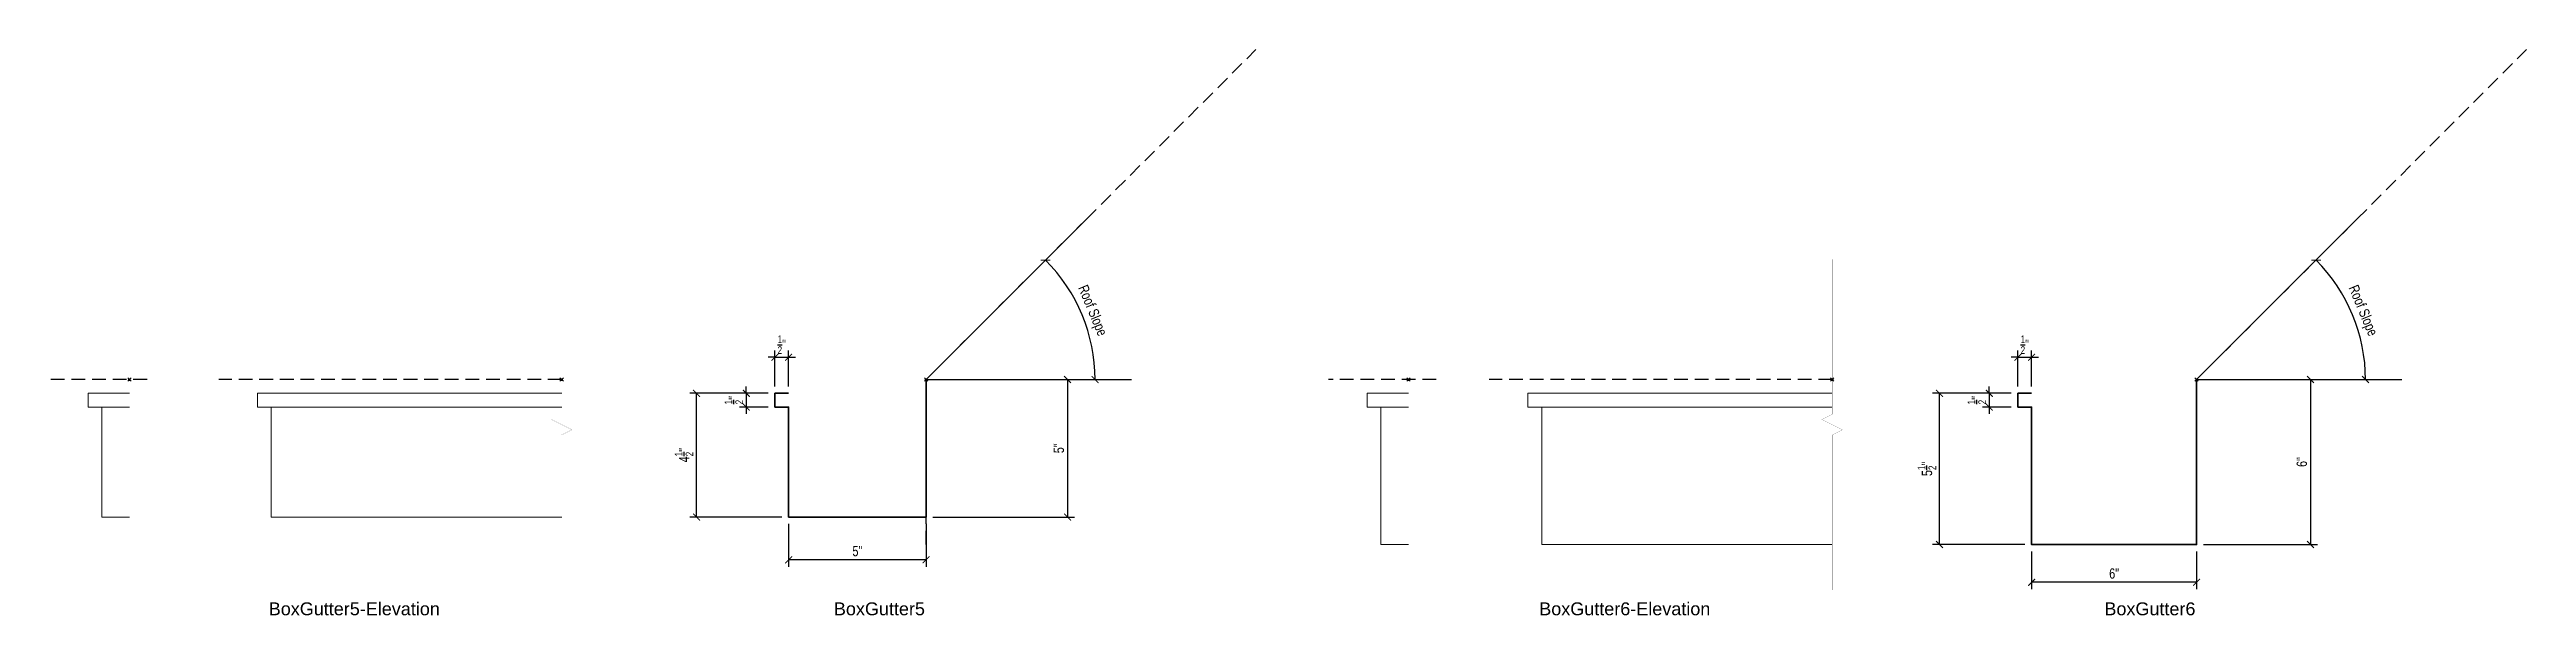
# Model space of a CAD drawing. Header units: inches. Extents: x 1550 to 1938, y 1113 to 1725.
# Drawn here: x 1611.2 to 1701.3, y 1555.3 to 1575.8 of the extents above; entities that cross this region are included whole.
import ezdxf
from ezdxf.enums import TextEntityAlignment as Align

# ---------------------------------------------------------------- set-up
doc = ezdxf.new("R2010")
doc.units = ezdxf.units.IN
doc.header["$LTSCALE"] = 4
doc.header["$MEASUREMENT"] = 0
doc.header["$PDMODE"] = 99
doc.header["$PDSIZE"] = 0.0625
doc.linetypes.add('HIDDEN2', pattern=[0.1875, 0.125, -0.0625])
doc.layers.get('Defpoints').update_dxf_attribs({"color": 121})
for name, color, linetype, lineweight in [('A-Anno-Dims', 211, 'Continuous', 25), ('A-Anno-Symb', 131, 'Continuous', 25), ('G-Anno-Ttlb', 213, 'Continuous', 50), ('SubStrate', 81, 'HIDDEN2', 25), ('Thin', 150, 'Continuous', 18), ('Wide', 212, 'Continuous', 35)]:
    doc.layers.add(name, color=color, linetype=linetype, lineweight=lineweight)
doc.layers.add('G-Anno-Nplt', color=140, linetype='Continuous', lineweight=18, plot=False)
doc.styles.add('Arch-Dim', font='arial.ttf', dxfattribs={"width": 0.75})
doc.styles.add('RomanS', font='romans.shx')
doc.dimstyles.new('Aec-Arch-I-3', dxfattribs={"dimscale": 4, "dimtxt": 0.09375, "dimasz": 0.0625, "dimexe": 0.0625, "dimexo": 0.0625, "dimgap": 0.03125, "dimtad": 1, "dimdec": 4, "dimzin": 3, "dimdsep": 46, "dimlunit": 4, "dimtxsty": 'Arch-Dim', "dimblk": 'ARCHTICK', "dimcen": 0.09375, "dimclrd": 8, "dimclre": 8, "dimazin": 2, "dimtfac": 0.75, "dimtdec": 4, "dimtix": 1, "dimtmove": 1, "dimatfit": 2, "dimldrblk": 'OPEN90', "dimfxl": 1, "dimtolj": 1, "dimtzin": 0, "dimarcsym": 0})

msp = doc.modelspace()

# ---------------------------------------------------------------- blocks, each defined once
blk = doc.blocks.new('Anno_Title_T2')
at = {"color": 0, "linetype": 'ByBlock', "lineweight": -2, "style": 'RomanS'}
blk.add_attdef('TITLE', (0, 0.5), '', height=1.25, dxfattribs=at)
blk.add_attdef('SCALE', text='', height=0.75, dxfattribs=at).set_placement((0, -0.5), align=Align.TOP_LEFT)
blk = doc.blocks.new('_ArchTick')
at = {"color": 0, "linetype": 'ByBlock', "const_width": 0.15}
blk.add_lwpolyline([(-0.5, -0.5), (0.5, 0.5)], dxfattribs=at)
blk = doc.blocks.new('*D194')
at = {"layer": 'A-Anno-Dims', "color": 8, "lineweight": -2, "transparency": 16777216}
blk.add_arc((1643.07, 1563.839), 6.145, 360, 45, dxfattribs=at)
at = {"layer": 'Defpoints', "color": 0, "transparency": 16777216}
for p in [(1655.07, 1575.839), (1649.006, 1565.43), (1643.07, 1563.839), (1643.07, 1563.839), (1650.542, 1563.839)]:
    blk.add_point(p, dxfattribs=at)
at = {"layer": 'A-Anno-Dims', "color": 8, "lineweight": -2, "transparency": 16777216, "xscale": 0.25, "yscale": 0.25, "zscale": 0.25}
for p, rotation in [((1647.416, 1568.185), 135.0000000000004), ((1649.216, 1563.839), 269.9999999999998)]:
    blk.add_blockref('_ArchTick', p, dxfattribs=dict(at, rotation=rotation))
at = {"layer": 'A-Anno-Dims', "color": 0, "transparency": 16777216, "insert": (1649.088, 1566.332), "char_height": 0.375, "attachment_point": 5, "rotation": 292.5, "style": 'Arch-Dim'}
blk.add_mtext('\\A1;Roof Slope', dxfattribs=at)
blk = doc.blocks.new('_Open90')
at = {"color": 0, "linetype": 'ByBlock', "lineweight": -2}
for p, q in [((0, 0), (-1, 0)), ((-0.5, 0.5), (0, 0)), ((0, 0), (-0.5, -0.5))]:
    blk.add_line(p, q, dxfattribs=at)
blk = doc.blocks.new('*D195')
at = {"layer": 'A-Anno-Dims', "color": 8, "lineweight": -2, "transparency": 16777216}
blk.add_arc((1689.287, 1563.839), 6.145, 360, 45, dxfattribs=at)
at = {"layer": 'Defpoints', "color": 0, "transparency": 16777216}
for p in [(1701.287, 1575.839), (1695.223, 1565.43), (1689.287, 1563.839), (1689.287, 1563.839), (1696.758, 1563.839)]:
    blk.add_point(p, dxfattribs=at)
at = {"layer": 'A-Anno-Dims', "color": 8, "lineweight": -2, "transparency": 16777216, "xscale": 0.25, "yscale": 0.25, "zscale": 0.25}
for p, rotation in [((1693.632, 1568.185), 135.0000000000004), ((1695.432, 1563.839), 269.9999999999998)]:
    blk.add_blockref('_ArchTick', p, dxfattribs=dict(at, rotation=rotation))
at = {"layer": 'A-Anno-Dims', "color": 0, "transparency": 16777216, "insert": (1695.304, 1566.332), "char_height": 0.375, "attachment_point": 5, "rotation": 292.5, "style": 'Arch-Dim'}
blk.add_mtext('\\A1;Roof Slope', dxfattribs=at)
blk = doc.blocks.new('*D203')
at = {"layer": 'A-Anno-Dims', "color": 8, "lineweight": -2, "transparency": 16777216}
for p, q in [((1638.07, 1558.589), (1638.07, 1557.032)), ((1643.07, 1558.589), (1643.07, 1557.032)), ((1643.07, 1557.282), (1638.07, 1557.282))]:
    blk.add_line(p, q, dxfattribs=at)
at = {"layer": 'Defpoints', "color": 0, "transparency": 16777216}
for p in [(1638.07, 1558.839), (1643.07, 1558.839), (1638.07, 1557.282)]:
    blk.add_point(p, dxfattribs=at)
at = {"layer": 'A-Anno-Dims', "color": 8, "lineweight": -2, "transparency": 16777216, "xscale": 0.25, "yscale": 0.25, "zscale": 0.25, "rotation": 180}
blk.add_blockref('_ArchTick', (1638.07, 1557.282), dxfattribs=at)
at = {"layer": 'A-Anno-Dims', "color": 8, "lineweight": -2, "transparency": 16777216, "xscale": 0.25, "yscale": 0.25, "zscale": 0.25}
blk.add_blockref('_ArchTick', (1643.07, 1557.282), dxfattribs=at)
at = {"layer": 'A-Anno-Dims', "color": 0, "transparency": 16777216, "insert": (1640.57, 1557.598), "char_height": 0.375, "attachment_point": 5, "style": 'Arch-Dim'}
blk.add_mtext('\\A1;5"', dxfattribs=at)
blk = doc.blocks.new('*D204')
at = {"layer": 'A-Anno-Dims', "color": 8, "lineweight": -2, "transparency": 16777216}
for p, q in [((1643.32, 1563.839), (1648.466, 1563.839)), ((1648.216, 1563.839), (1648.216, 1558.839)), ((1643.32, 1558.839), (1648.466, 1558.839))]:
    blk.add_line(p, q, dxfattribs=at)
at = {"layer": 'Defpoints', "color": 0, "transparency": 16777216}
for p in [(1643.07, 1563.839), (1643.07, 1558.839), (1648.216, 1558.839)]:
    blk.add_point(p, dxfattribs=at)
at = {"layer": 'A-Anno-Dims', "color": 8, "lineweight": -2, "transparency": 16777216, "xscale": 0.25, "yscale": 0.25, "zscale": 0.25}
for p, rotation in [((1648.216, 1563.839), 90), ((1648.216, 1558.839), 270)]:
    blk.add_blockref('_ArchTick', p, dxfattribs=dict(at, rotation=rotation))
at = {"layer": 'A-Anno-Dims', "color": 0, "transparency": 16777216, "insert": (1647.9, 1561.339), "char_height": 0.375, "attachment_point": 5, "rotation": 90, "style": 'Arch-Dim'}
blk.add_mtext('\\A1;5"', dxfattribs=at)
blk = doc.blocks.new('*D205')
at = {"layer": 'A-Anno-Dims', "color": 8, "lineweight": -2, "transparency": 16777216}
for p, q in [((1637.32, 1563.339), (1634.47, 1563.339)), ((1634.72, 1558.839), (1634.72, 1563.339)), ((1637.82, 1558.839), (1634.47, 1558.839))]:
    blk.add_line(p, q, dxfattribs=at)
at = {"layer": 'Defpoints', "color": 0, "transparency": 16777216}
for p in [(1634.72, 1563.339), (1637.57, 1563.339), (1638.07, 1558.839)]:
    blk.add_point(p, dxfattribs=at)
at = {"layer": 'A-Anno-Dims', "color": 8, "lineweight": -2, "transparency": 16777216, "xscale": 0.25, "yscale": 0.25, "zscale": 0.25}
for p, rotation in [((1634.72, 1563.339), 90), ((1634.72, 1558.839), 270)]:
    blk.add_blockref('_ArchTick', p, dxfattribs=dict(at, rotation=rotation))
at = {"layer": 'A-Anno-Dims', "color": 0, "transparency": 16777216, "insert": (1634.265, 1561.089), "char_height": 0.375, "attachment_point": 5, "rotation": 90, "style": 'Arch-Dim'}
blk.add_mtext('\\A1;4{\\H0.750000x;\\S1/2;}"', dxfattribs=at)
blk = doc.blocks.new('*D206')
at = {"layer": 'A-Anno-Dims', "color": 8, "lineweight": -2, "transparency": 16777216}
for p, q in [((1637.57, 1564.651), (1637.32, 1564.651)), ((1637.57, 1563.589), (1637.57, 1564.901)), ((1637.57, 1564.651), (1638.07, 1564.651)), ((1638.07, 1563.589), (1638.07, 1564.901)), ((1638.07, 1564.651), (1638.32, 1564.651))]:
    blk.add_line(p, q, dxfattribs=at)
at = {"layer": 'Defpoints', "color": 0, "transparency": 16777216}
for p in [(1638.07, 1564.651), (1637.57, 1563.339), (1638.07, 1563.339)]:
    blk.add_point(p, dxfattribs=at)
at = {"layer": 'A-Anno-Dims', "color": 8, "lineweight": -2, "transparency": 16777216, "xscale": 0.25, "yscale": 0.25, "zscale": 0.25}
blk.add_blockref('_ArchTick', (1637.57, 1564.651), dxfattribs=at)
at = {"layer": 'A-Anno-Dims', "color": 8, "lineweight": -2, "transparency": 16777216, "xscale": 0.25, "yscale": 0.25, "zscale": 0.25, "rotation": 180}
blk.add_blockref('_ArchTick', (1638.07, 1564.651), dxfattribs=at)
at = {"layer": 'A-Anno-Dims', "color": 0, "transparency": 16777216, "insert": (1637.82, 1565.106), "char_height": 0.375, "attachment_point": 5, "style": 'Arch-Dim'}
blk.add_mtext('\\A1;{\\H0.750000x;\\S1/2;}"', dxfattribs=at)
blk = doc.blocks.new('*D207')
at = {"layer": 'A-Anno-Dims', "color": 8, "lineweight": -2, "transparency": 16777216}
for p, q in [((1637.32, 1563.339), (1636.28, 1563.339)), ((1636.53, 1563.339), (1636.53, 1563.589)), ((1636.53, 1563.339), (1636.53, 1562.839)), ((1637.32, 1562.839), (1636.28, 1562.839)), ((1636.53, 1562.839), (1636.53, 1562.589))]:
    blk.add_line(p, q, dxfattribs=at)
at = {"layer": 'Defpoints', "color": 0, "transparency": 16777216}
for p in [(1637.57, 1563.339), (1636.53, 1562.839), (1637.57, 1562.839)]:
    blk.add_point(p, dxfattribs=at)
at = {"layer": 'A-Anno-Dims', "color": 8, "lineweight": -2, "transparency": 16777216, "xscale": 0.25, "yscale": 0.25, "zscale": 0.25}
for p, rotation in [((1636.53, 1563.339), 270), ((1636.53, 1562.839), 90)]:
    blk.add_blockref('_ArchTick', p, dxfattribs=dict(at, rotation=rotation))
at = {"layer": 'A-Anno-Dims', "color": 0, "transparency": 16777216, "insert": (1636.075, 1563.089), "char_height": 0.375, "attachment_point": 5, "rotation": 90, "style": 'Arch-Dim'}
blk.add_mtext('\\A1;{\\H0.750000x;\\S1/2;}"', dxfattribs=at)
blk = doc.blocks.new('*D208')
at = {"layer": 'A-Anno-Dims', "color": 8, "lineweight": -2, "transparency": 16777216}
for p, q in [((1683.287, 1557.589), (1683.287, 1556.215)), ((1689.287, 1557.589), (1689.287, 1556.215)), ((1689.287, 1556.465), (1683.287, 1556.465))]:
    blk.add_line(p, q, dxfattribs=at)
at = {"layer": 'Defpoints', "color": 0, "transparency": 16777216}
for p in [(1683.287, 1557.839), (1689.287, 1557.839), (1683.287, 1556.465)]:
    blk.add_point(p, dxfattribs=at)
at = {"layer": 'A-Anno-Dims', "color": 8, "lineweight": -2, "transparency": 16777216, "xscale": 0.25, "yscale": 0.25, "zscale": 0.25, "rotation": 180}
blk.add_blockref('_ArchTick', (1683.287, 1556.465), dxfattribs=at)
at = {"layer": 'A-Anno-Dims', "color": 8, "lineweight": -2, "transparency": 16777216, "xscale": 0.25, "yscale": 0.25, "zscale": 0.25}
blk.add_blockref('_ArchTick', (1689.287, 1556.465), dxfattribs=at)
at = {"layer": 'A-Anno-Dims', "color": 0, "transparency": 16777216, "insert": (1686.287, 1556.782), "char_height": 0.375, "attachment_point": 5, "style": 'Arch-Dim'}
blk.add_mtext('\\A1;6"', dxfattribs=at)
blk = doc.blocks.new('*D209')
at = {"layer": 'A-Anno-Dims', "color": 8, "lineweight": -2, "transparency": 16777216}
for p, q in [((1689.537, 1563.839), (1693.682, 1563.839)), ((1693.432, 1563.839), (1693.432, 1557.839)), ((1689.537, 1557.839), (1693.682, 1557.839))]:
    blk.add_line(p, q, dxfattribs=at)
at = {"layer": 'Defpoints', "color": 0, "transparency": 16777216}
for p in [(1689.287, 1563.839), (1689.287, 1557.839), (1693.432, 1557.839)]:
    blk.add_point(p, dxfattribs=at)
at = {"layer": 'A-Anno-Dims', "color": 8, "lineweight": -2, "transparency": 16777216, "xscale": 0.25, "yscale": 0.25, "zscale": 0.25}
for p, rotation in [((1693.432, 1563.839), 90), ((1693.432, 1557.839), 270)]:
    blk.add_blockref('_ArchTick', p, dxfattribs=dict(at, rotation=rotation))
at = {"layer": 'A-Anno-Dims', "color": 0, "transparency": 16777216, "insert": (1693.116, 1560.839), "char_height": 0.375, "attachment_point": 5, "rotation": 90, "style": 'Arch-Dim'}
blk.add_mtext('\\A1;6"', dxfattribs=at)
blk = doc.blocks.new('*D210')
at = {"layer": 'A-Anno-Dims', "color": 8, "lineweight": -2, "transparency": 16777216}
for p, q in [((1682.537, 1563.339), (1679.686, 1563.339)), ((1679.936, 1557.839), (1679.936, 1563.339)), ((1683.037, 1557.839), (1679.686, 1557.839))]:
    blk.add_line(p, q, dxfattribs=at)
at = {"layer": 'Defpoints', "color": 0, "transparency": 16777216}
for p in [(1679.936, 1563.339), (1682.787, 1563.339), (1683.287, 1557.839)]:
    blk.add_point(p, dxfattribs=at)
at = {"layer": 'A-Anno-Dims', "color": 8, "lineweight": -2, "transparency": 16777216, "xscale": 0.25, "yscale": 0.25, "zscale": 0.25}
for p, rotation in [((1679.936, 1563.339), 90), ((1679.936, 1557.839), 270)]:
    blk.add_blockref('_ArchTick', p, dxfattribs=dict(at, rotation=rotation))
at = {"layer": 'A-Anno-Dims', "color": 0, "transparency": 16777216, "insert": (1679.479, 1560.589), "char_height": 0.375, "attachment_point": 5, "rotation": 90, "style": 'Arch-Dim'}
blk.add_mtext('\\A1;5{\\H0.750000x;\\S1/2;}"', dxfattribs=at)
blk = doc.blocks.new('*D211')
at = {"layer": 'A-Anno-Dims', "color": 8, "lineweight": -2, "transparency": 16777216}
for p, q in [((1682.787, 1564.651), (1682.537, 1564.651)), ((1682.787, 1563.589), (1682.787, 1564.901)), ((1682.787, 1564.651), (1683.287, 1564.651)), ((1683.287, 1563.589), (1683.287, 1564.901)), ((1683.287, 1564.651), (1683.537, 1564.651))]:
    blk.add_line(p, q, dxfattribs=at)
at = {"layer": 'Defpoints', "color": 0, "transparency": 16777216}
for p in [(1683.287, 1564.651), (1682.787, 1563.339), (1683.287, 1563.339)]:
    blk.add_point(p, dxfattribs=at)
at = {"layer": 'A-Anno-Dims', "color": 8, "lineweight": -2, "transparency": 16777216, "xscale": 0.25, "yscale": 0.25, "zscale": 0.25}
blk.add_blockref('_ArchTick', (1682.787, 1564.651), dxfattribs=at)
at = {"layer": 'A-Anno-Dims', "color": 8, "lineweight": -2, "transparency": 16777216, "xscale": 0.25, "yscale": 0.25, "zscale": 0.25, "rotation": 180}
blk.add_blockref('_ArchTick', (1683.287, 1564.651), dxfattribs=at)
at = {"layer": 'A-Anno-Dims', "color": 0, "transparency": 16777216, "insert": (1683.037, 1565.106), "char_height": 0.375, "attachment_point": 5, "style": 'Arch-Dim'}
blk.add_mtext('\\A1;{\\H0.750000x;\\S1/2;}"', dxfattribs=at)
blk = doc.blocks.new('*D212')
at = {"layer": 'A-Anno-Dims', "color": 8, "lineweight": -2, "transparency": 16777216}
for p, q in [((1682.537, 1563.339), (1681.496, 1563.339)), ((1681.746, 1563.339), (1681.746, 1563.589)), ((1681.746, 1563.339), (1681.746, 1562.839)), ((1682.537, 1562.839), (1681.496, 1562.839)), ((1681.746, 1562.839), (1681.746, 1562.589))]:
    blk.add_line(p, q, dxfattribs=at)
at = {"layer": 'Defpoints', "color": 0, "transparency": 16777216}
for p in [(1682.787, 1563.339), (1681.746, 1562.839), (1682.787, 1562.839)]:
    blk.add_point(p, dxfattribs=at)
at = {"layer": 'A-Anno-Dims', "color": 8, "lineweight": -2, "transparency": 16777216, "xscale": 0.25, "yscale": 0.25, "zscale": 0.25}
for p, rotation in [((1681.746, 1563.339), 270), ((1681.746, 1562.839), 90)]:
    blk.add_blockref('_ArchTick', p, dxfattribs=dict(at, rotation=rotation))
at = {"layer": 'A-Anno-Dims', "color": 0, "transparency": 16777216, "insert": (1681.292, 1563.089), "char_height": 0.375, "attachment_point": 5, "rotation": 90, "style": 'Arch-Dim'}
blk.add_mtext('\\A1;{\\H0.750000x;\\S1/2;}"', dxfattribs=at)
blk = doc.blocks.new('AecDtl_BoxGutter5Section')
at = {"layer": 'Wide'}
blk.add_lwpolyline([(6, 6), (0, 0), (0, -5), (-5, -5), (-5, -1), (-5.5, -1), (-5.5, -0.5), (-5, -0.5)], dxfattribs=at)
blk = doc.blocks.new('AecDtl_BoxGutter6Section')
at = {"layer": 'Wide'}
blk.add_lwpolyline([(6, 6), (0, 0), (0, -6), (-6, -6), (-6, -1), (-6.5, -1), (-6.5, -0.5), (-6, -0.5)], dxfattribs=at)
blk = doc.blocks.new('AecDtl_BoxGut5Elev')
at = {"layer": 'Thin'}
for p, q in [((-1.5, -0.5), (0, -0.5)), ((-1, -1), (0, -1)), ((-1, -5), (0, -5))]:
    blk.add_line(p, q, dxfattribs=at)
blk.add_lwpolyline([(-1.5, -0.5), (-1.5, -1), (-1, -1), (-1, -5)], dxfattribs=at)
blk = doc.blocks.new('AecDtl_BoxGut6Elev')
at = {"layer": 'Thin'}
for p, q in [((-1.5, -0.5), (0, -0.5)), ((-1, -1), (0, -1)), ((-1, -6), (0, -6))]:
    blk.add_line(p, q, dxfattribs=at)
blk.add_lwpolyline([(-1.5, -0.5), (-1.5, -1), (-1, -1), (-1, -6)], dxfattribs=at)

# ---------------------------------------------------------------- dimensions: what is measured, and where the dimension line sits
at = {"layer": 'A-Anno-Dims'}
for base, line1, line2, picture, middle in [((1649.00624, 1565.4297), ((1643.07024, 1563.83915), (1655.07024, 1575.83915)), ((1643.07024, 1563.83915), (1650.54184, 1563.83915)), '*D194', (1649.08761, 1566.33163)), ((1695.22264, 1565.4297), ((1689.28664, 1563.83915), (1701.28664, 1575.83915)), ((1689.28664, 1563.83915), (1696.75825, 1563.83915)), '*D195', (1695.30401, 1566.33163))]:
    dim = msp.add_angular_dim_2l(base=base, line1=line1, line2=line2, text='Roof Slope', dimstyle='Aec-Arch-I-3', dxfattribs=at)
    dim.commit()
    dim.dimension.update_dxf_attribs({"geometry": picture, "text_midpoint": middle})
for base, p1, p2, picture, middle in [((1638.07024, 1564.65132), (1637.57024, 1563.33915), (1638.07024, 1563.33915), '*D206', (1637.82024, 1565.1056)), ((1683.28664, 1564.65132), (1682.78664, 1563.33915), (1683.28664, 1563.33915), '*D211', (1683.03664, 1565.1056)), ((1638.07024, 1557.28214), (1643.07024, 1558.83915), (1638.07024, 1558.83915), '*D203', (1640.57024, 1557.59784)), ((1683.28664, 1556.46504), (1689.28664, 1557.83915), (1683.28664, 1557.83915), '*D208', (1686.28664, 1556.7815))]:
    dim = msp.add_linear_dim(base=base, p1=p1, p2=p2, dimstyle='Aec-Arch-I-3', dxfattribs=at)
    dim.commit()
    dim.dimension.update_dxf_attribs({"geometry": picture, "text_midpoint": middle})
for base, p1, p2, picture, middle in [((1634.71958, 1563.33915), (1638.07024, 1558.83915), (1637.57024, 1563.33915), '*D205', (1634.2653, 1561.08915)), ((1636.52977, 1562.83915), (1637.57024, 1563.33915), (1637.57024, 1562.83915), '*D207', (1636.07549, 1563.08915)), ((1648.21564, 1558.83915), (1643.07024, 1563.83915), (1643.07024, 1558.83915), '*D204', (1647.89994, 1561.33915)), ((1679.93598, 1563.33915), (1683.28664, 1557.83915), (1682.78664, 1563.33915), '*D210', (1679.47851, 1560.58915)), ((1681.74618, 1562.83915), (1682.78664, 1563.33915), (1682.78664, 1562.83915), '*D212', (1681.2919, 1563.08915)), ((1693.43204, 1557.83915), (1689.28664, 1563.83915), (1689.28664, 1557.83915), '*D209', (1693.11558, 1560.83915))]:
    dim = msp.add_linear_dim(base=base, p1=p1, p2=p2, angle=90, dimstyle='Aec-Arch-I-3', dxfattribs=at)
    dim.commit()
    dim.dimension.update_dxf_attribs({"geometry": picture, "text_midpoint": middle})

# ---------------------------------------------------------------- linework, layer by layer
at = {"layer": 'A-Anno-Dims'}
for p, q in [((1643.07024, 1563.83915), (1650.54184, 1563.83915)), ((1689.28664, 1563.83915), (1696.75825, 1563.83915))]:
    msp.add_line(p, q, dxfattribs=at)
at = {"layer": 'A-Anno-Symb', "const_width": 0.00375}
for points in [[(1629.81508, 1568.20876), (1629.81508, 1564.07403), (1629.81508, 1562.57403), (1629.44008, 1562.38653), (1630.19008, 1562.01153), (1629.81508, 1561.82403), (1629.81508, 1559.32403), (1629.81508, 1556.1893)], [(1676.03148, 1568.20876), (1676.03148, 1564.07403), (1676.03148, 1562.57403), (1675.65648, 1562.38653), (1676.40648, 1562.01153), (1676.03148, 1561.82403), (1676.03148, 1558.32403), (1676.03148, 1556.1893)]]:
    msp.add_lwpolyline(points, dxfattribs=at)
at = {"layer": 'G-Anno-Nplt'}
for p in [(1614.09124, 1563.83915), (1629.81508, 1563.83915), (1643.07024, 1563.83915), (1660.61719, 1563.83915), (1676.03148, 1563.83915), (1689.28664, 1563.83915)]:
    msp.add_point(p, dxfattribs=at)
at = {"layer": 'SubStrate'}
for points in [[(1643.07024, 1557.83915), (1643.07024, 1563.83915), (1655.07024, 1575.83915)], [(1689.28664, 1557.83915), (1689.28664, 1563.83915), (1701.28664, 1575.83915)], [(1614.73162, 1563.83915), (1611.18378, 1563.83915)], [(1629.81508, 1563.83915), (1617.34156, 1563.83915)], [(1661.62265, 1563.83915), (1657.70973, 1563.83915)], [(1676.03148, 1563.83915), (1663.55796, 1563.83915)]]:
    msp.add_lwpolyline(points, dxfattribs=at)
at = {"layer": 'Thin'}
for p, q in [((1618.74902, 1563.33915), (1629.81508, 1563.33915)), ((1664.96543, 1563.33915), (1676.03148, 1563.33915)), ((1619.24902, 1562.83915), (1629.81508, 1562.83915)), ((1665.46543, 1562.83915), (1676.03148, 1562.83915)), ((1619.24902, 1558.83915), (1629.81508, 1558.83915)), ((1665.46543, 1557.83915), (1676.03148, 1557.83915))]:
    msp.add_line(p, q, dxfattribs=at)
for points in [[(1618.74902, 1563.33915), (1618.74902, 1562.83915), (1619.24902, 1562.83915), (1619.24902, 1558.83915)], [(1664.96543, 1563.33915), (1664.96543, 1562.83915), (1665.46543, 1562.83915), (1665.46543, 1557.83915)]]:
    msp.add_lwpolyline(points, dxfattribs=at)

# ---------------------------------------------------------------- block references
for name, p in [('AecDtl_BoxGutter5Section', (1643.07024, 1563.83915)), ('AecDtl_BoxGutter6Section', (1689.28664, 1563.83915)), ('AecDtl_BoxGut5Elev', (1614.09124, 1563.83915)), ('AecDtl_BoxGut6Elev', (1660.61719, 1563.83915))]:
    msp.add_blockref(name, p)
at = {"layer": 'G-Anno-Ttlb'}
ref = msp.add_blockref('Anno_Title_T2', (1619.15854, 1555.07907), dxfattribs=dict(at, xscale=0.375, yscale=0.375, zscale=0.375))
ref.add_attrib('TITLE', 'BoxGutter5-Elevation', (1619.15854, 1555.26657), dxfattribs={"layer": '0', "color": 0, "linetype": 'ByBlock', "lineweight": -2, "height": 0.46875, "style": 'Arch-Dim'})
ref = msp.add_blockref('Anno_Title_T2', (1639.71687, 1555.07907), dxfattribs=dict(at, xscale=0.375, yscale=0.375, zscale=0.375))
ref.add_attrib('TITLE', 'BoxGutter5', (1639.71687, 1555.26657), dxfattribs={"layer": '0', "color": 0, "linetype": 'ByBlock', "lineweight": -2, "height": 0.46875, "style": 'Arch-Dim'})
ref = msp.add_blockref('Anno_Title_T2', (1665.37495, 1555.07907), dxfattribs=dict(at, xscale=0.375, yscale=0.375, zscale=0.375))
ref.add_attrib('TITLE', 'BoxGutter6-Elevation', (1665.37495, 1555.26657), dxfattribs={"layer": '0', "color": 0, "linetype": 'ByBlock', "lineweight": -2, "height": 0.46875, "style": 'Arch-Dim'})
ref = msp.add_blockref('Anno_Title_T2', (1685.93327, 1555.07907), dxfattribs=dict(at, xscale=0.375, yscale=0.375, zscale=0.375))
ref.add_attrib('TITLE', 'BoxGutter6', (1685.93327, 1555.26657), dxfattribs={"layer": '0', "color": 0, "linetype": 'ByBlock', "lineweight": -2, "height": 0.46875, "style": 'Arch-Dim'})

msp.set_redraw_order([(e.dxf.handle, doc.entitydb.next_handle()) for e in msp.query("TEXT MTEXT ATTDEF DIMENSION ARC_DIMENSION")])  # texts and dimensions are drawn at this point

doc.saveas('drawing.dxf')
